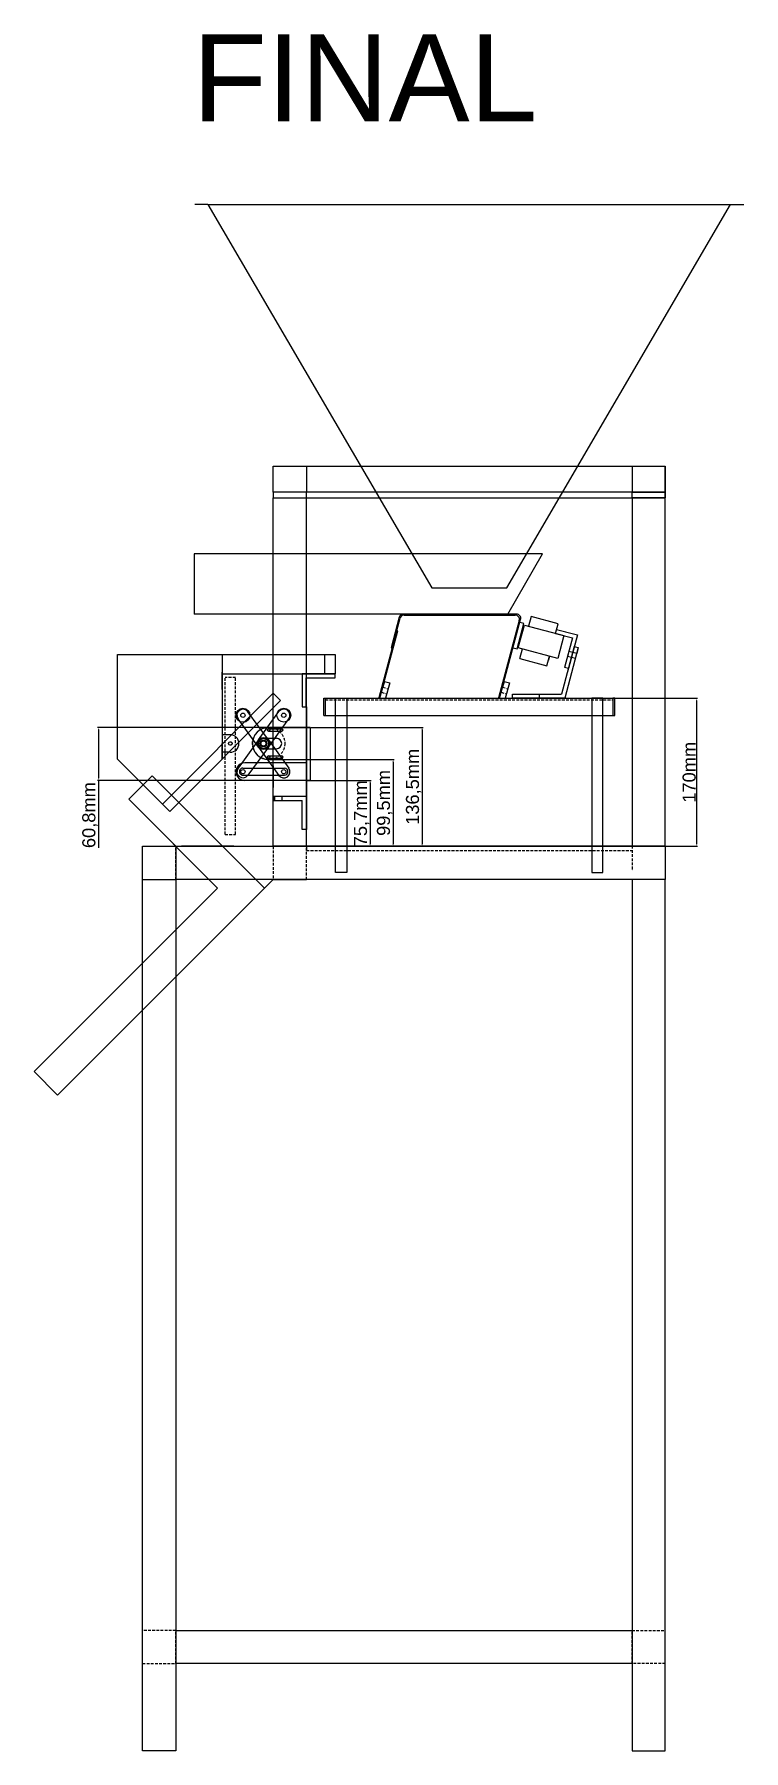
# Model space of a CAD drawing. Header units: centimetres. Extents: x -10816 to 16897, y 31630 to 109107.
# Drawn here: x 10141 to 10955, y 46444 to 48414 of the extents above; entities that cross this region are included whole.
import ezdxf

# ---------------------------------------------------------------- set-up
doc = ezdxf.new("R2010")
doc.units = ezdxf.units.CM
doc.header["$LTSCALE"] = 0.5
doc.linetypes.add('DASHED2', pattern=[9.525, 6.35, -3.175])
doc.styles.get("Standard").update_dxf_attribs({"font": 'arial.ttf'})
doc.dimstyles.new('ISO-25', dxfattribs={"dimtxt": 15, "dimasz": 2.5, "dimexe": 1.25, "dimexo": 0.625, "dimtad": 1, "dimtxsty": 'Standard', "dimcen": 2.5, "dimclrd": 1, "dimclre": 1, "dimadec": 0, "dimazin": 0, "dimtfac": 1, "dimtmove": 0, "dimatfit": 3, "dimfxl": 1, "dimarcsym": 0})

msp = doc.modelspace()

# ---------------------------------------------------------------- texts
at = {"insert": (10322.124, 48413.873), "char_height": 100, "attachment_point": 1}
msp.add_mtext_dynamic_manual_height_columns('FINAL', width=876.24188, gutter_width=12.5, heights=[0], dxfattribs=at)

# ---------------------------------------------------------------- blocks, each defined once
blk = doc.blocks.new('*D417')
at = {"color": 1, "lineweight": -2, "transparency": 16777216}
for p, q in [((10807.4, 47651.8), (10901.8, 47651.8)), ((10900.6, 47649.3), (10900.6, 47484.3)), ((10827.3, 47481.8), (10901.8, 47481.8))]:
    blk.add_line(p, q, dxfattribs=at)
at = {"color": 1, "transparency": 16777216}
for points in [[(10900.2, 47649.3), (10901, 47649.3), (10900.6, 47651.8)], [(10900.2, 47484.3), (10901, 47484.3), (10900.6, 47481.8)]]:
    blk.add_solid(points, dxfattribs=at)
at = {"layer": 'Defpoints', "color": 0, "transparency": 16777216}
for p in [(10806.8, 47651.8), (10826.7, 47481.8), (10900.6, 47481.8)]:
    blk.add_point(p, dxfattribs=at)
at = {"color": 0, "transparency": 16777216, "insert": (10892.3, 47566.8), "char_height": 15, "attachment_point": 5, "rotation": 90}
blk.add_mtext('170mm', dxfattribs=at)
blk = doc.blocks.new('*D418')
at = {"color": 1, "lineweight": -2, "transparency": 16777216}
for p, q in [((10453.5, 47557.5), (10527.1, 47557.5)), ((10525.9, 47555), (10525.9, 47484.3)), ((10453.5, 47481.8), (10527.1, 47481.8))]:
    blk.add_line(p, q, dxfattribs=at)
at = {"color": 1, "transparency": 16777216}
for points in [[(10525.5, 47555), (10526.3, 47555), (10525.9, 47557.5)], [(10525.5, 47484.3), (10526.3, 47484.3), (10525.9, 47481.8)]]:
    blk.add_solid(points, dxfattribs=at)
at = {"layer": 'Defpoints', "color": 0, "transparency": 16777216}
for p in [(10452.9, 47557.5), (10452.9, 47481.8), (10525.9, 47481.8)]:
    blk.add_point(p, dxfattribs=at)
at = {"color": 0, "transparency": 16777216, "insert": (10516.3, 47519.7), "char_height": 15, "attachment_point": 5, "rotation": 90}
blk.add_mtext('75,7mm', dxfattribs=at)
blk = doc.blocks.new('*D419')
at = {"color": 1, "lineweight": -2, "transparency": 16777216}
for p, q in [((10457, 47618.3), (10212.9, 47618.3)), ((10214.2, 47615.8), (10214.2, 47560)), ((10457, 47557.5), (10212.9, 47557.5)), ((10214.2, 47557.5), (10214.2, 47480.2))]:
    blk.add_line(p, q, dxfattribs=at)
at = {"color": 1, "transparency": 16777216}
for points in [[(10213.7, 47615.8), (10214.6, 47615.8), (10214.2, 47618.3)], [(10213.7, 47560), (10214.6, 47560), (10214.2, 47557.5)]]:
    blk.add_solid(points, dxfattribs=at)
at = {"layer": 'Defpoints', "color": 0, "transparency": 16777216}
for p in [(10457.7, 47618.3), (10214.2, 47557.5), (10457.7, 47557.5)]:
    blk.add_point(p, dxfattribs=at)
at = {"color": 0, "transparency": 16777216, "insert": (10204.5, 47517.6), "char_height": 15, "attachment_point": 5, "rotation": 90}
blk.add_mtext('60,8mm', dxfattribs=at)
blk = doc.blocks.new('*D420')
at = {"color": 1, "lineweight": -2, "transparency": 16777216}
for p, q in [((10453.5, 47581.3), (10553.5, 47581.3)), ((10552.3, 47578.8), (10552.3, 47484.3)), ((10453.5, 47481.8), (10553.5, 47481.8))]:
    blk.add_line(p, q, dxfattribs=at)
at = {"color": 1, "transparency": 16777216}
for points in [[(10551.9, 47578.8), (10552.7, 47578.8), (10552.3, 47581.3)], [(10551.9, 47484.3), (10552.7, 47484.3), (10552.3, 47481.8)]]:
    blk.add_solid(points, dxfattribs=at)
at = {"layer": 'Defpoints', "color": 0, "transparency": 16777216}
for p in [(10452.9, 47581.3), (10452.9, 47481.8), (10552.3, 47481.8)]:
    blk.add_point(p, dxfattribs=at)
at = {"color": 0, "transparency": 16777216, "insert": (10542.7, 47531.6), "char_height": 15, "attachment_point": 5, "rotation": 90}
blk.add_mtext('99,5mm', dxfattribs=at)
blk = doc.blocks.new('*D421')
at = {"color": 1, "lineweight": -2, "transparency": 16777216}
for p, q in [((10458.3, 47618.3), (10586.9, 47618.3)), ((10585.6, 47615.8), (10585.6, 47484.3)), ((10453.5, 47481.8), (10586.9, 47481.8))]:
    blk.add_line(p, q, dxfattribs=at)
at = {"color": 1, "transparency": 16777216}
for points in [[(10585.2, 47615.8), (10586, 47615.8), (10585.6, 47618.3)], [(10585.2, 47484.3), (10586, 47484.3), (10585.6, 47481.8)]]:
    blk.add_solid(points, dxfattribs=at)
at = {"layer": 'Defpoints', "color": 0, "transparency": 16777216}
for p in [(10457.7, 47618.3), (10452.9, 47481.8), (10585.6, 47481.8)]:
    blk.add_point(p, dxfattribs=at)
at = {"color": 0, "transparency": 16777216, "insert": (10576, 47550.1), "char_height": 15, "attachment_point": 5, "rotation": 90}
blk.add_mtext('136,5mm', dxfattribs=at)

# ---------------------------------------------------------------- dimensions: what is measured, and where the dimension line sits
for base, p1, p2, picture, middle in [((10900.599, 47481.836), (10806.792, 47651.836), (10826.692, 47481.836), '*D417', (10892.315, 47566.836)), ((10214.165, 47557.533), (10457.652, 47618.336), (10457.652, 47557.533), '*D419', (10204.525, 47517.63)), ((10585.614, 47481.836), (10457.652, 47618.336), (10452.892, 47481.836), '*D421', (10575.975, 47550.086)), ((10552.295, 47481.836), (10452.892, 47581.336), (10452.892, 47481.836), '*D420', (10542.656, 47531.586)), ((10525.889, 47481.836), (10452.892, 47557.533), (10452.892, 47481.836), '*D418', (10516.281, 47519.685))]:
    dim = msp.add_linear_dim(base=base, p1=p1, p2=p2, angle=90, dimstyle='ISO-25', override={"dimpost": 'mm'})
    dim.commit()
    dim.dimension.update_dxf_attribs({"geometry": picture, "text_midpoint": middle})

# ---------------------------------------------------------------- linework, layer by layer
for p, q in [((10339.792, 48218.429), (10324.792, 48218.429)), ((10339.792, 48218.429), (10939.792, 48218.429)), ((10339.792, 48218.429), (10596.792, 47778.429)), ((10682.792, 47778.429), (10939.792, 48218.429)), ((10939.792, 48218.429), (10954.792, 48218.429)), ((10414.792, 47888.186), (10414.792, 47918.186)), ((10414.792, 47918.186), (10864.792, 47918.186)), ((10414.792, 47888.186), (10414.792, 47918.186)), ((10452.892, 47918.186), (10452.892, 47888.186)), ((10826.692, 47918.186), (10826.692, 47888.186)), ((10864.792, 47918.186), (10864.792, 47888.186)), ((10864.792, 47888.186), (10864.792, 47918.186)), ((10864.792, 47888.186), (10414.792, 47888.186)), ((10414.792, 47888.186), (10414.792, 47881.836)), ((10452.892, 47888.186), (10414.792, 47888.186)), ((10452.892, 47888.186), (10414.792, 47888.186)), ((10414.792, 47888.186), (10414.792, 47881.836)), ((10414.792, 47481.836), (10414.792, 47881.836)), ((10414.792, 47881.836), (10452.892, 47881.836)), ((10414.792, 47881.836), (10864.792, 47881.836)), ((10414.792, 47881.836), (10452.892, 47881.836)), ((10452.892, 47881.836), (10452.892, 47888.186)), ((10452.892, 47481.836), (10452.892, 47881.836)), ((10826.692, 47888.186), (10864.792, 47888.186)), ((10826.692, 47888.186), (10864.792, 47888.186)), ((10826.692, 47881.836), (10826.692, 47888.186)), ((10864.792, 47881.836), (10826.692, 47881.836)), ((10826.692, 47881.836), (10826.692, 47481.836)), ((10864.792, 47881.836), (10826.692, 47881.836)), ((10864.792, 47881.836), (10864.792, 47888.186)), ((10864.792, 47888.186), (10864.792, 47881.836)), ((10864.792, 47481.836), (10864.792, 47881.836)), ((10723.958, 47817.711), (10323.958, 47817.711)), ((10323.958, 47817.711), (10323.958, 47748.429)), ((10683.958, 47748.429), (10723.958, 47817.711)), ((10596.792, 47778.429), (10682.792, 47778.429)), ((10683.958, 47748.429), (10323.958, 47748.429)), ((10559.481, 47744.723), (10550.121, 47709.792)), ((10551.28, 47709.481), (10560.329, 47743.523)), ((10693.958, 47748.429), (10564.31, 47748.429)), ((10565.159, 47747.229), (10692.406, 47747.229)), ((10697.236, 47740.935), (10673.512, 47652.126)), ((10674.592, 47651.836), (10698.787, 47742.135)), ((10694.719, 47708.56), (10702.483, 47737.538)), ((10702.483, 47737.538), (10697.886, 47738.77)), ((10710.867, 47745.644), (10707.891, 47734.536)), ((10741.777, 47737.362), (10710.867, 47745.644)), ((10738.8, 47726.254), (10741.777, 47737.362)), ((10556.738, 47729.421), (10536.033, 47652.147)), ((10537.192, 47651.836), (10557.897, 47729.11)), ((10554.927, 47722.66), (10553.374, 47716.864)), ((10553.374, 47716.864), (10554.15, 47719.762)), ((10554.15, 47719.762), (10555.309, 47719.451)), ((10556.738, 47729.421), (10554.927, 47722.66)), ((10557.897, 47729.11), (10556.738, 47729.421)), ((10696.073, 47709.75), (10703.061, 47735.83)), ((10703.061, 47735.83), (10748.46, 47723.666)), ((10738.8, 47726.254), (10740.03, 47730.842)), ((10738.8, 47726.254), (10758.119, 47721.077)), ((10738.8, 47726.254), (10758.119, 47721.077)), ((10740.03, 47730.842), (10759.348, 47725.665)), ((10740.03, 47730.842), (10763.946, 47724.433)), ((10748.46, 47723.666), (10741.472, 47697.586)), ((10758.119, 47721.077), (10748.996, 47687.028)), ((10763.946, 47724.433), (10752.622, 47682.17)), ((10763.946, 47724.433), (10753.593, 47685.796)), ((10236.027, 47581.836), (10236.027, 47701.836)), ((10236.027, 47581.836), (10236.027, 47701.836)), ((10236.027, 47581.836), (10236.027, 47701.836)), ((10236.027, 47701.836), (10356.027, 47701.836)), ((10356.027, 47701.836), (10486.027, 47701.836)), ((10356.027, 47701.836), (10356.027, 47581.836)), ((10356.027, 47701.836), (10356.027, 47679.836)), ((10474.027, 47679.836), (10474.027, 47701.836)), ((10486.027, 47701.836), (10486.027, 47679.836)), ((10550.121, 47709.792), (10551.28, 47709.481)), ((10690.121, 47709.792), (10694.719, 47708.56)), ((10741.472, 47697.586), (10696.073, 47709.75)), ((10697.926, 47697.348), (10700.903, 47708.456)), ((10697.926, 47697.348), (10728.836, 47689.066)), ((10728.836, 47689.066), (10731.812, 47700.174)), ((10731.812, 47700.174), (10730.583, 47695.586)), ((10760.386, 47711.148), (10745.769, 47656.596)), ((10753.2, 47702.721), (10748.996, 47687.028)), ((10764.984, 47709.916), (10749.422, 47651.836)), ((10753.977, 47705.619), (10752.424, 47699.823)), ((10761.62, 47697.359), (10752.424, 47699.823)), ((10763.172, 47703.155), (10753.977, 47705.619)), ((10760.386, 47711.148), (10764.984, 47709.916)), ((10764.984, 47709.916), (10763.172, 47703.155)), ((10356.027, 47691.836), (10356.027, 47669.836)), ((10356.027, 47661.836), (10356.027, 47681.836)), ((10356.027, 47679.836), (10486.027, 47679.836)), ((10360.787, 47679.836), (10456.027, 47679.836)), ((10753.593, 47685.796), (10748.996, 47687.028)), ((10537.192, 47651.836), (10542.368, 47671.155)), ((10542.368, 47671.155), (10540.557, 47664.393)), ((10542.368, 47671.155), (10548.502, 47669.511)), ((10548.502, 47669.511), (10543.766, 47651.836)), ((10674.592, 47651.836), (10679.768, 47671.155)), ((10679.768, 47671.155), (10677.957, 47664.393)), ((10679.768, 47671.155), (10685.902, 47669.511)), ((10685.902, 47669.511), (10681.166, 47651.836)), ((10287.552, 47530.322), (10414.831, 47657.601)), ((10296.037, 47521.836), (10423.316, 47649.116)), ((10423.306, 47649.116), (10414.821, 47657.601)), ((10452.892, 47641.736), (10452.892, 47618.336)), ((10472.792, 47631.836), (10472.792, 47651.836)), ((10472.792, 47651.836), (10806.792, 47651.836)), ((10472.792, 47651.836), (10492.792, 47651.836)), ((10472.792, 47651.836), (10582.792, 47651.836)), ((10474.792, 47631.836), (10474.792, 47651.836)), ((10474.792, 47651.836), (10474.792, 47649.836)), ((10483.91, 47651.836), (10783.91, 47651.836)), ((10485.839, 47651.836), (10498.539, 47651.836)), ((10486.442, 47651.836), (10499.142, 47651.836)), ((10486.442, 47451.836), (10486.442, 47651.836)), ((10499.142, 47651.836), (10499.142, 47451.836)), ((10536.033, 47652.147), (10537.192, 47651.836)), ((10674.592, 47651.836), (10673.512, 47652.126)), ((10689.422, 47656.596), (10745.769, 47656.596)), ((10689.422, 47651.836), (10689.422, 47656.596)), ((10689.422, 47656.596), (10699.422, 47656.596)), ((10689.422, 47656.596), (10719.422, 47656.596)), ((10749.422, 47651.836), (10689.422, 47651.836)), ((10749.422, 47651.836), (10694.847, 47651.836)), ((10720.192, 47656.596), (10720.192, 47651.836)), ((10793.142, 47651.836), (10780.442, 47651.836)), ((10780.442, 47651.836), (10780.442, 47451.836)), ((10793.142, 47451.836), (10793.142, 47651.836)), ((10806.792, 47651.836), (10804.792, 47651.836)), ((10804.792, 47651.836), (10804.792, 47631.836)), ((10806.792, 47631.836), (10806.792, 47651.836)), ((10409.542, 47618.336), (10452.892, 47618.336)), ((10452.892, 47618.336), (10452.892, 47557.533)), ((10452.892, 47618.336), (10452.892, 47581.336)), ((10452.892, 47618.336), (10457.544, 47618.336)), ((10457.652, 47557.533), (10457.652, 47618.336)), ((10472.792, 47631.836), (10806.792, 47631.836)), ((10472.792, 47631.836), (10474.792, 47631.836)), ((10356.027, 47610.776), (10356.027, 47590.836)), ((10365.42, 47609.806), (10356.027, 47609.806)), ((10356.027, 47581.836), (10356.027, 47599.836)), ((10403.542, 47605.836), (10418.542, 47605.836)), ((10409.542, 47616.836), (10424.542, 47616.836)), ((10409.542, 47613.836), (10424.542, 47613.836)), ((10296.027, 47521.836), (10236.027, 47581.836)), ((10356.027, 47581.836), (10356.027, 47591.836)), ((10365.42, 47589.806), (10356.027, 47589.806)), ((10403.542, 47593.836), (10418.542, 47593.836)), ((10409.542, 47585.836), (10424.542, 47585.836)), ((10409.542, 47582.836), (10424.542, 47582.836)), ((10409.542, 47581.336), (10452.892, 47581.336)), ((10248.879, 47535.849), (10275.82, 47562.79)), ((10275.82, 47562.79), (10404.832, 47433.777)), ((10379.893, 47571.533), (10427.738, 47571.533)), ((10379.893, 47563.533), (10427.738, 47563.533)), ((10452.892, 47577.533), (10382.053, 47577.533)), ((10414.792, 47574.336), (10414.792, 47549.336)), ((10452.892, 47577.533), (10452.892, 47557.533)), ((10452.892, 47576.968), (10452.892, 47557.936)), ((10452.892, 47557.533), (10382.053, 47557.533)), ((10452.892, 47557.533), (10457.652, 47557.533)), ((10302.892, 47481.836), (10248.879, 47535.849)), ((10248.879, 47535.849), (10350.951, 47433.777)), ((10416.792, 47534.576), (10416.792, 47539.336)), ((10424.792, 47539.336), (10424.792, 47534.576)), ((10264.792, 47481.836), (10414.792, 47481.836)), ((10264.792, 47481.836), (10664.792, 47481.836)), ((10264.792, 47443.736), (10264.792, 47481.836)), ((10302.892, 47481.836), (10302.892, 47443.736)), ((10369.65, 47481.836), (10309.65, 47481.836)), ((10309.65, 47481.836), (10385.85, 47481.836)), ((10414.792, 47481.836), (10864.792, 47481.836)), ((10864.792, 47481.836), (10414.792, 47481.836)), ((10452.892, 47481.836), (10414.792, 47481.836)), ((10452.892, 47481.836), (10452.892, 47477.076)), ((10864.792, 47481.836), (10864.792, 47443.736)), ((10414.792, 47443.736), (10167.304, 47196.249)), ((10264.792, 46443.736), (10264.792, 47443.736)), ((10264.792, 47443.736), (10302.892, 47443.736)), ((10302.892, 47443.736), (10302.892, 46443.736)), ((10864.792, 47443.736), (10302.892, 47443.736)), ((10414.792, 47443.736), (10452.892, 47443.736)), ((10499.142, 47451.836), (10486.442, 47451.836)), ((10780.442, 47451.836), (10793.142, 47451.836)), ((10864.792, 47443.736), (10826.692, 47443.736)), ((10826.692, 47443.736), (10826.692, 46443.736)), ((10864.792, 46443.736), (10864.792, 47443.736)), ((10350.951, 47433.777), (10140.555, 47223.381)), ((10140.555, 47223.381), (10167.304, 47196.249)), ((10302.892, 46581.836), (10826.692, 46581.836)), ((10264.792, 46443.736), (10264.792, 46543.736)), ((10826.692, 46543.736), (10302.892, 46543.736)), ((10302.892, 46443.736), (10264.792, 46443.736)), ((10826.692, 46443.736), (10864.792, 46443.736))]:
    msp.add_line(p, q)
at = {"linetype": 'DASHED2'}
for p, q in [((10553.374, 47716.864), (10554.533, 47716.553)), ((10554.927, 47722.66), (10556.086, 47722.349)), ((10539.004, 47658.598), (10545.137, 47656.954)), ((10540.557, 47664.393), (10546.69, 47662.75)), ((10676.404, 47658.598), (10682.537, 47656.954)), ((10677.957, 47664.393), (10684.09, 47662.75)), ((10474.792, 47649.836), (10804.792, 47649.836)), ((10302.892, 47443.736), (10302.892, 47481.836)), ((10414.792, 47481.836), (10414.792, 47443.736)), ((10452.892, 47443.736), (10452.892, 47481.836)), ((10826.692, 47491.836), (10826.692, 47453.736)), ((10452.892, 47477.076), (10826.692, 47477.076)), ((10302.892, 46581.836), (10264.792, 46581.836)), ((10302.892, 46543.736), (10302.892, 46581.836)), ((10826.692, 46543.736), (10826.692, 46581.836)), ((10826.692, 46581.836), (10864.792, 46581.836)), ((10826.692, 46581.836), (10826.692, 46543.736)), ((10264.792, 46543.736), (10302.892, 46543.736)), ((10864.792, 46543.736), (10826.692, 46543.736))]:
    msp.add_line(p, q, dxfattribs=at)
at = {"color": 3}
for p, q in [((10486.027, 47679.836), (10447.927, 47679.836)), ((10447.927, 47679.836), (10447.927, 47641.736)), ((10486.027, 47679.836), (10474.027, 47679.836)), ((10486.027, 47675.076), (10486.027, 47679.836)), ((10447.927, 47665.076), (10447.927, 47643.076)), ((10452.687, 47641.736), (10452.687, 47675.076)), ((10452.687, 47675.076), (10486.027, 47675.076)), ((10447.927, 47641.736), (10452.687, 47641.736)), ((10414.792, 47537.336), (10414.792, 47574.336)), ((10452.892, 47574.336), (10452.892, 47537.336)), ((10414.792, 47539.336), (10452.892, 47539.336)), ((10414.792, 47539.336), (10414.792, 47534.576)), ((10414.792, 47534.576), (10448.132, 47534.576)), ((10448.132, 47501.236), (10448.132, 47534.576)), ((10452.892, 47539.336), (10452.892, 47501.236)), ((10452.892, 47501.236), (10448.132, 47501.236))]:
    msp.add_line(p, q, dxfattribs=at)
at = {"color": 240, "linetype": 'DASHED2', "true_color": 0xed1f24}
for p, q in [((10359.542, 47495.528), (10359.542, 47675.528)), ((10371.542, 47675.528), (10359.542, 47675.528)), ((10371.542, 47495.528), (10371.542, 47675.528)), ((10359.542, 47495.528), (10371.542, 47495.528))]:
    msp.add_line(p, q, dxfattribs=at)
at = {"color": 7, "true_color": 0xffffff}
for p, q in [((10397.874, 47595.728), (10374.396, 47628.112)), ((10409.209, 47603.945), (10385.73, 47636.329)), ((10397.86, 47603.926), (10421.227, 47636.391)), ((10409.223, 47595.747), (10432.59, 47628.213)), ((10397.874, 47603.945), (10374.396, 47571.561)), ((10409.223, 47603.926), (10432.59, 47571.46)), ((10409.209, 47595.728), (10385.73, 47563.343)), ((10397.86, 47595.747), (10421.227, 47563.282))]:
    msp.add_line(p, q, dxfattribs=at)
for centre, radius in [((10380.063, 47632.221), 8), ((10426.908, 47632.302), 8), ((10380.063, 47632.221), 2.5), ((10426.908, 47632.302), 2.5), ((10403.542, 47599.836), 4), ((10403.542, 47599.836), 4), ((10403.542, 47599.836), 4), ((10380.063, 47567.452), 2.5), ((10380.063, 47567.452), 2.5), ((10426.908, 47567.371), 2.5)]:
    msp.add_circle(centre, radius, dxfattribs=at)
at = {"linetype": 'DASHED2'}
msp.add_circle((10409.542, 47599.836), 18.5, dxfattribs=at)
for centre, radius in [((10365.542, 47599.836), 2), ((10403.542, 47599.836), 7), ((10403.542, 47599.836), 7), ((10403.542, 47599.836), 6), ((10403.542, 47599.836), 4), ((10403.542, 47599.836), 3), ((10409.542, 47615.336), 1.5), ((10409.542, 47584.336), 1.5)]:
    msp.add_circle(centre, radius)
at = {"color": 240, "linetype": 'DASHED2', "true_color": 0xed1f24}
msp.add_circle((10365.542, 47599.836), 2, dxfattribs=at)
for centre, radius, start, end in [((10564.31, 47743.429), 5, 90, 165), ((10565.159, 47742.229), 5, 90, 165), ((10692.406, 47742.229), 5, 345, 90), ((10693.958, 47743.429), 5, 345, 90), ((10409.542, 47599.836), 18.5, 90, 270), ((10365.42, 47599.806), 10, 270, 90), ((10403.542, 47599.836), 6, 90, 270), ((10409.542, 47615.336), 1.5, 90, 270), ((10418.542, 47599.836), 6, 270, 90), ((10424.542, 47615.336), 1.5, 270, 90), ((10409.542, 47584.336), 1.5, 90, 270), ((10424.542, 47584.336), 1.5, 270, 90), ((10381.895, 47567.533), 10.001, 89.092825, 270.907175), ((10427.738, 47567.533), 4, 270, 90)]:
    msp.add_arc(centre, radius, start, end)
at = {"color": 7, "true_color": 0xffffff}
for centre, radius, start, end in [((10380.063, 47632.221), 7, 35.94258, 215.94258), ((10426.908, 47632.302), 7, 324.255798, 144.255798), ((10380.063, 47567.452), 7, 144.05742, 324.05742), ((10379.893, 47567.533), 4, 90, 270.198363), ((10426.908, 47567.371), 7, 215.744202, 35.744202)]:
    msp.add_arc(centre, radius, start, end, dxfattribs=at)

msp.set_redraw_order([(e.dxf.handle, doc.entitydb.next_handle()) for e in msp.query("TEXT MTEXT ATTDEF DIMENSION ARC_DIMENSION")])  # texts and dimensions are drawn at this point

doc.saveas('drawing.dxf')
